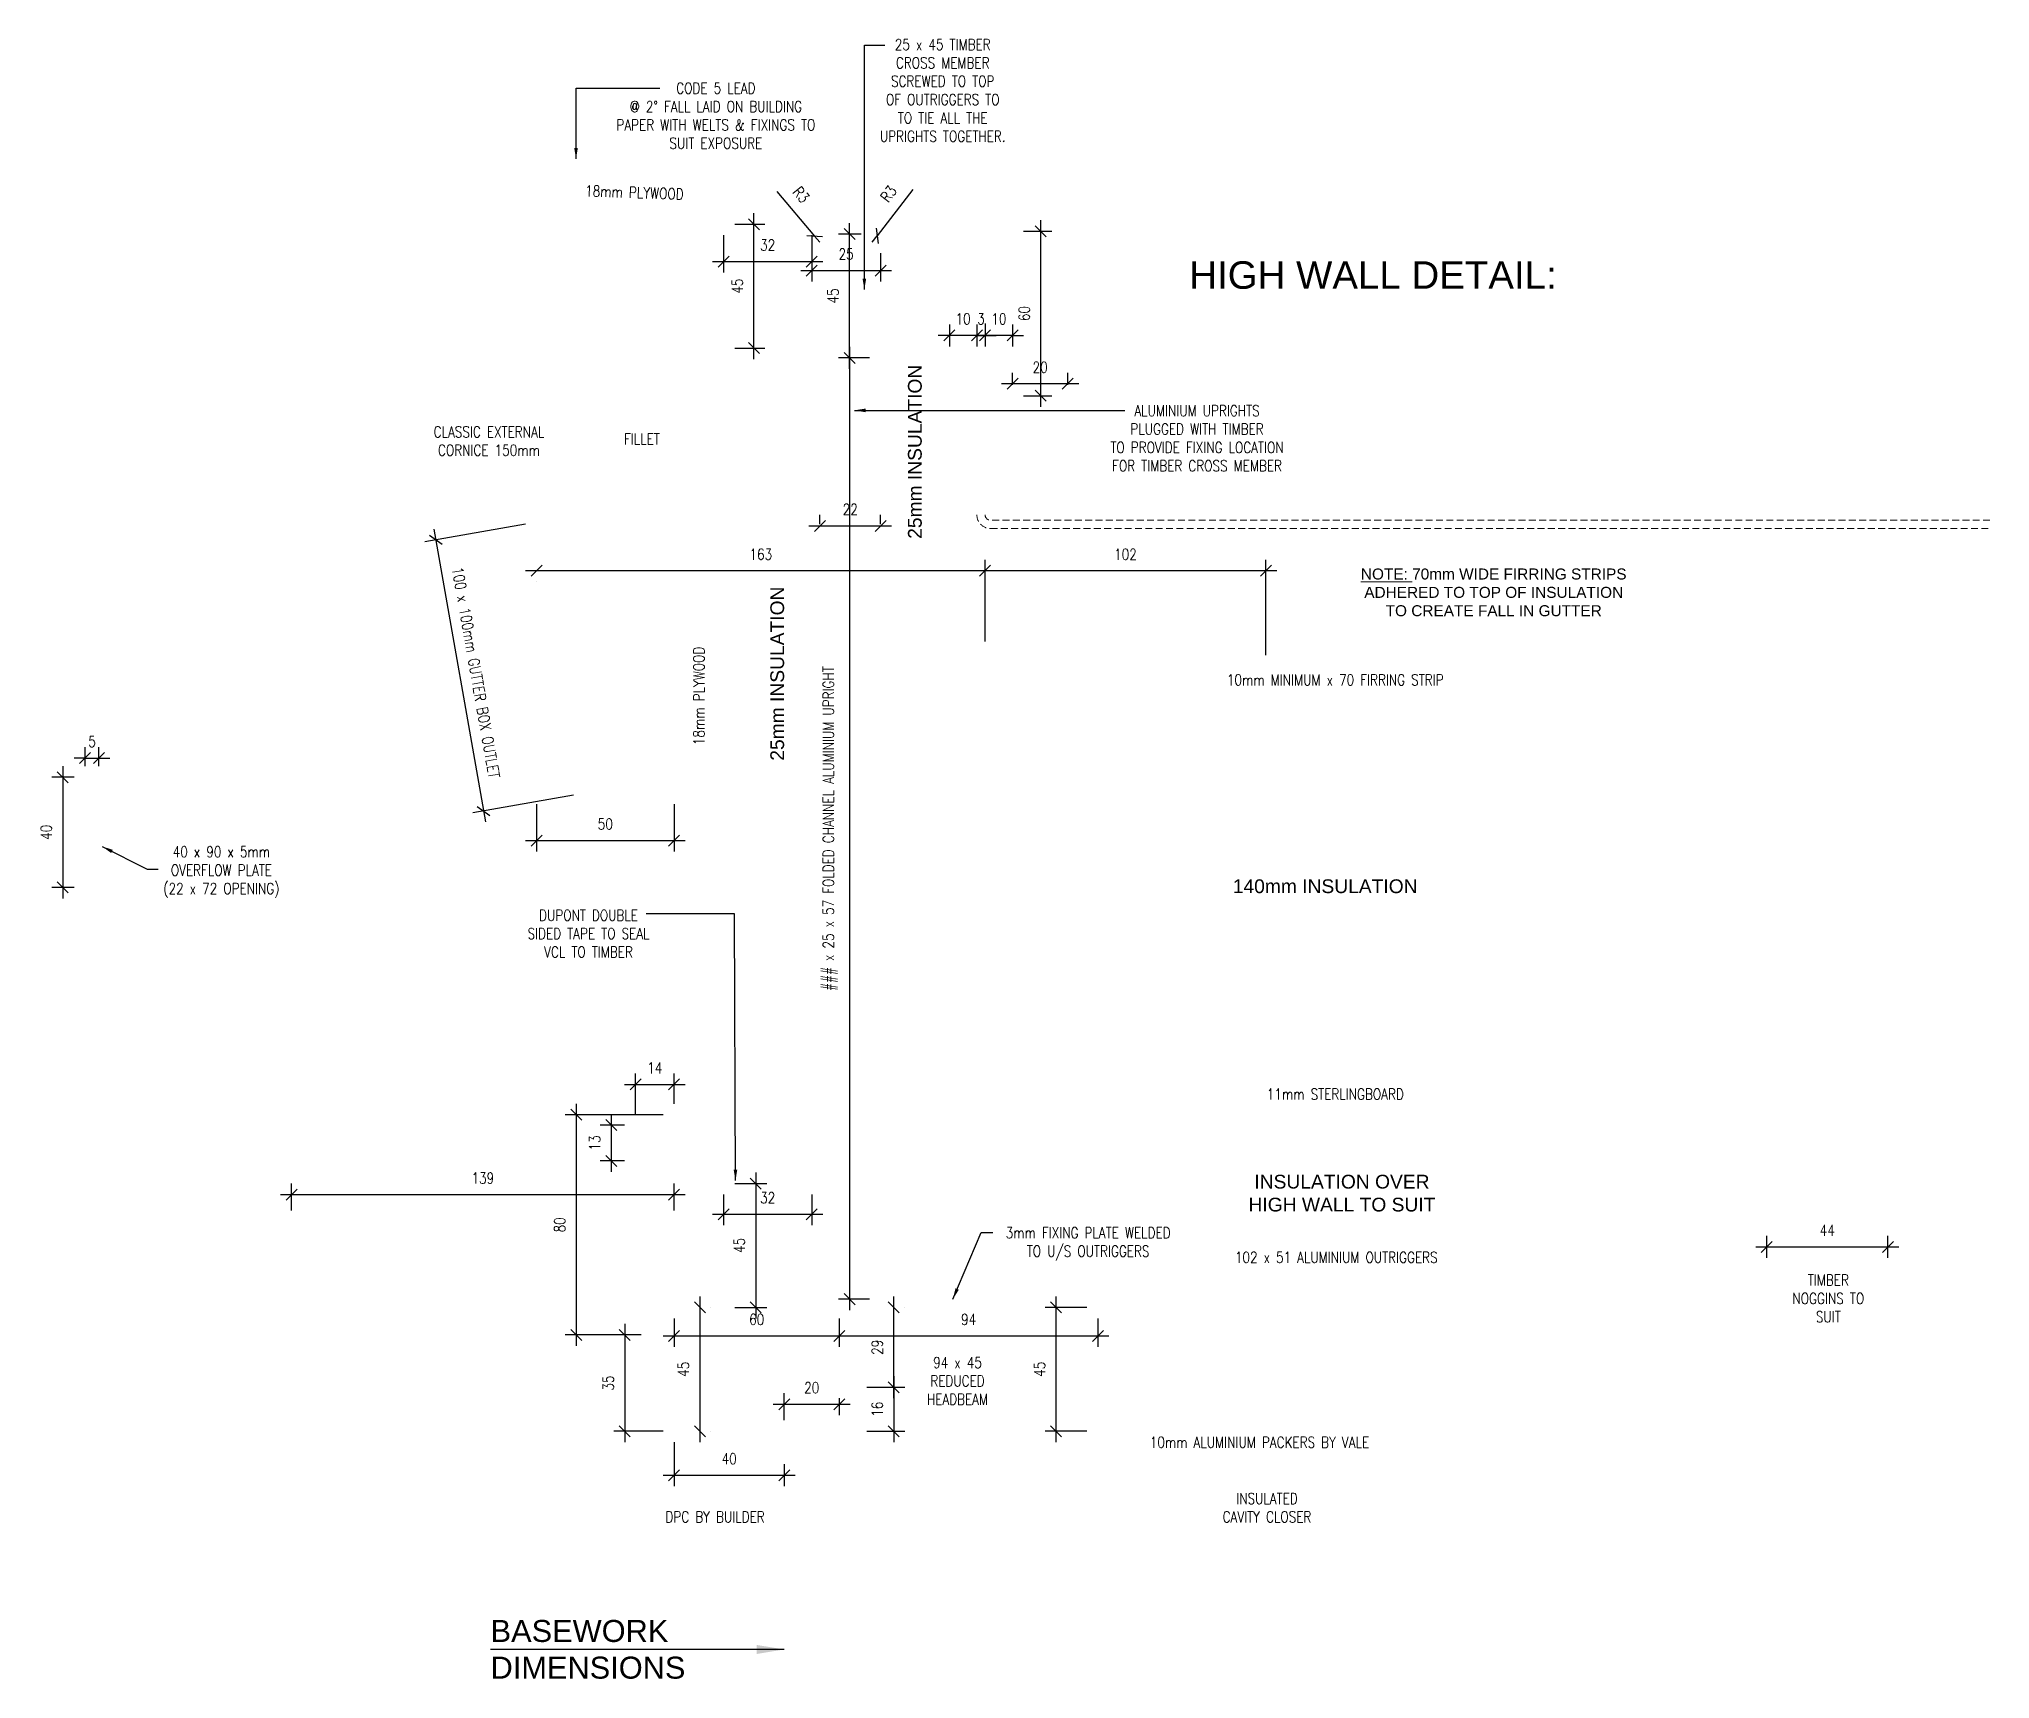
# Model space of a CAD drawing. Header units: millimetres. Extents: x -38686 to 870903, y -23218 to 232707.
# Drawn here: x 727153 to 727862, y 231316 to 231912 of the extents above; entities that cross this region are included whole.
import ezdxf

# ---------------------------------------------------------------- set-up
doc = ezdxf.new("R2010")
doc.units = ezdxf.units.MM
doc.header["$LTSCALE"] = 10
doc.header["$PDMODE"] = 35
doc.header["$PDSIZE"] = 50
doc.linetypes.add('HIDDEN', pattern=[0.375, 0.25, -0.125])
doc.layers.add('44 - Detail Text', color=7, linetype='Continuous')
doc.styles.add('1-2', font='romans.shx', dxfattribs={"width": 0.8, "height": 4})
doc.styles.add('1-20', font='romans.shx', dxfattribs={"width": 0.8, "height": 35})
doc.styles.add('1-5', font='romans.shx', dxfattribs={"width": 0.8, "height": 10})
doc.dimstyles.new('1-2', dxfattribs={"dimtxt": 4, "dimasz": 4, "dimexe": 4, "dimexo": 4, "dimgap": 4, "dimtad": 1, "dimdec": 0, "dimzin": 0, "dimdsep": 46, "dimtxsty": '1-2', "dimblk": 'OBLIQUE', "dimcen": 4, "dimdle": 4, "dimclrd": 251, "dimclre": 251, "dimclrt": 251, "dimadec": 0, "dimazin": 0, "dimtfac": 1, "dimtdec": 0, "dimtix": 1, "dimtmove": 1, "dimatfit": 3, "dimfxl": 1, "dimtolj": 1, "dimtzin": 0, "dimlwd": 25, "dimarcsym": 0})
doc.dimstyles.new('1-5', dxfattribs={"dimtxt": 10, "dimasz": 10, "dimexe": 10, "dimexo": 10, "dimgap": 10, "dimtad": 1, "dimdec": 0, "dimzin": 0, "dimdsep": 46, "dimtxsty": '1-5', "dimblk": 'OBLIQUE', "dimcen": 10, "dimdle": 10, "dimclrd": 251, "dimclre": 251, "dimclrt": 251, "dimadec": 0, "dimazin": 0, "dimtfac": 1, "dimtdec": 0, "dimtix": 1, "dimtmove": 1, "dimatfit": 3, "dimfxl": 1, "dimtolj": 1, "dimtzin": 0, "dimlwd": 25, "dimarcsym": 0})

msp = doc.modelspace()

# ---------------------------------------------------------------- texts
at = {"layer": '44 - Detail Text', "color": 8, "lineweight": 9}
for s, insert, char_height, attachment_point, style in [('25 x 45 TIMBER\\PCROSS MEMBER\\PSCREWED TO TOP\\POF OUTRIGGERS TO\\PTO TIE ALL THE\\PUPRIGHTS TOGETHER.', (727481.035, 231893.604), 4, 5, '1-2'), ('\\A1;{\\fArial|b0|i0|c0|p34;\\W1;HIGH WALL DETAIL:}', (727637.373, 231826.457), 10, 5, '1-20'), ('ALUMINIUM UPRIGHTS\\PPLUGGED WITH TIMBER\\PTO PROVIDE FIXING LOCATION\\PFOR TIMBER CROSS MEMBER', (727573.431, 231767.228), 4, 5, '1-2'), ('CLASSIC EXTERNAL\\PCORNICE 150mm', (727316.162, 231766.199), 4, 5, '1-2'), ('FILLET', (727371.731, 231766.961), 4, 5, '1-2'), ('{\\fArial|b0|i0|c0|p34;\\W1;\\L\\C3;NOTE:\\l 70mm WIDE FIRRING STRIPS\\PADHERED TO TOP OF INSULATION\\PTO CREATE FALL IN GUTTER}', (727681.238, 231711.199), 4, 5, '1-2'), ('10mm MINIMUM x 70 FIRRING STRIP', (727623.664, 231679.417), 4, 5, '1-2'), ('{\\fArial|b0|i0|c0|p34;\\W1;\\C3;140mm INSULATION}', (727619.993, 231604.417), 5, 5, '1-2'), ('DUPONT DOUBLE\\PSIDED TAPE TO SEAL\\PVCL TO TIMBER', (727352.343, 231587.23), 4, 5, '1-2'), ('11mm STERLINGBOARD', (727623.678, 231528.917), 4, 5, '1-2'), ('3mm FIXING PLATE WELDED\\PTO U/S OUTRIGGERS', (727533.864, 231474.527), 4, 5, '1-2'), ('DPC BY BUILDER', (727398.32, 231375.306), 4, 5, '1-2'), ('{\\fArial|b0|i0|c0|p34;\\W1;BASEWORK\\PDIMENSIONS}', (727316.757, 231327.144), 8, 4, '1-5')]:
    msp.add_mtext(s, dxfattribs=dict(at, insert=insert, char_height=char_height, attachment_point=attachment_point, style=style))
at = {"layer": '44 - Detail Text', "color": 8, "lineweight": 9, "attachment_point": 5, "style": '1-2'}
for s, insert, char_height, width in [('CODE 5 LEAD\\P@ 2%%D FALL LAID ON BUILDING PAPER WITH WELTS & FIXINGS TO SUIT EXPOSURE', (727398.609, 231884.41), 4, 83.62148), ('{\\fArial|b0|i0|c0|p34;\\W1;\\C3;INSULATION OVER HIGH WALL TO SUIT}', (727626.094, 231492.909), 5, 72.35478), ('102 x 51 ALUMINIUM OUTRIGGERS', (727624.026, 231469.622), 4, 72.22341), ('TIMBER NOGGINS TO SUIT', (727802.813, 231454.687), 4, 31.74865), ('94 x 45\\PREDUCED HEADBEAM', (727486.41, 231424.71), 4, 24.7374)]:
    msp.add_mtext(s, dxfattribs=dict(at, insert=insert, char_height=char_height, width=width))
at = {"layer": '44 - Detail Text', "color": 8, "lineweight": 9, "char_height": 4, "attachment_point": 5, "style": '1-2', "bg_fill": 3, "box_fill_scale": 1.5, "bg_fill_color": 256, "bg_fill_transparency": 0}
for insert, rotation in [((727369.011, 231856.533), 358), ((727392.436, 231673.601), 90)]:
    msp.add_mtext('18mm PLYWOOD', dxfattribs=dict(at, insert=insert, rotation=rotation))
at = {"layer": '44 - Detail Text', "color": 8, "lineweight": 9, "char_height": 5, "attachment_point": 5, "rotation": 90, "style": '1-2'}
for insert in [(727470.936, 231762.295), (727420.936, 231681.691)]:
    msp.add_mtext('{\\fArial|b0|i0|c0|p34;\\W1;\\C3;25mm INSULATION}', dxfattribs=dict(at, insert=insert))
at = {"layer": '44 - Detail Text', "color": 8, "linetype": 'HIDDEN', "lineweight": 9, "insert": (727193.17, 231609.621), "char_height": 4, "width": 51.564, "attachment_point": 4, "style": '1-2'}
msp.add_mtext('\\pxqc;40 x 90 x 5mm OVERFLOW PLATE \\P(22 x 72 OPENING)', dxfattribs=at)
at = {"layer": '44 - Detail Text', "color": 8, "lineweight": 9, "insert": (727596.114, 231402.417), "char_height": 4, "attachment_point": 5, "style": '1-2', "bg_fill": 3, "box_fill_scale": 1, "bg_fill_color": 256, "bg_fill_transparency": 0}
msp.add_mtext('10mm ALUMINIUM PACKERS BY VALE', dxfattribs=at)
at = {"layer": '44 - Detail Text', "color": 8, "lineweight": 9, "insert": (727598.861, 231378.635), "char_height": 4, "attachment_point": 5, "style": '1-2', "bg_fill": 2}
msp.add_mtext('\\A1;INSULATED\\PCAVITY CLOSER', dxfattribs=at)

# ---------------------------------------------------------------- blocks, each defined once
blk = doc.blocks.new('_Oblique')
at = {"color": 0, "linetype": 'ByBlock', "lineweight": -2}
blk.add_line((-0.5, -0.5), (0.5, 0.5), dxfattribs=at)
blk = doc.blocks.new('*D2035')
at = {"layer": '44 - Detail Text', "color": 251, "lineweight": -2, "transparency": 16777216}
for p, q in [((727329.5, 231736.02), (727292.89, 231729.57)), ((727346.86, 231637.54), (727310.25, 231631.08))]:
    blk.add_line(p, q, dxfattribs=at)
at = {"layer": '44 - Detail Text', "color": 251, "lineweight": 25, "transparency": 16777216}
blk.add_line((727296.13, 231734.2), (727314.89, 231627.84), dxfattribs=at)
at = {"layer": 'Defpoints', "color": 0, "transparency": 16777216}
for p in [(727333.44, 231736.72), (727350.8, 231638.23), (727314.19, 231631.78)]:
    blk.add_point(p, dxfattribs=at)
at = {"layer": '44 - Detail Text', "color": 251, "lineweight": 25, "transparency": 16777216, "xscale": 4, "yscale": 4, "zscale": 4}
for p, rotation in [((727296.83, 231730.26), 100.0000000000063), ((727314.19, 231631.78), 280.0000000000063)]:
    blk.add_blockref('_Oblique', p, dxfattribs=dict(at, rotation=rotation))
at = {"layer": '44 - Detail Text', "color": 251, "lineweight": 9, "transparency": 16777216, "insert": (727311.42, 231682.06), "char_height": 4, "attachment_point": 5, "rotation": 280, "style": '1-2'}
blk.add_mtext('\\A1;100 x 100mm GUTTER BOX OUTLET', dxfattribs=at)
blk = doc.blocks.new('*D2036')
at = {"layer": '44 - Detail Text', "color": 251, "lineweight": -2, "transparency": 16777216}
for p, q in [((727333.44, 231634.22), (727333.44, 231617.06)), ((727383.44, 231634.22), (727383.44, 231617.06))]:
    blk.add_line(p, q, dxfattribs=at)
at = {"layer": '44 - Detail Text', "color": 251, "lineweight": 25, "transparency": 16777216}
blk.add_line((727329.44, 231621.06), (727387.44, 231621.06), dxfattribs=at)
at = {"layer": 'Defpoints', "color": 0, "transparency": 16777216}
for p in [(727333.44, 231638.22), (727383.44, 231638.22), (727383.44, 231621.06)]:
    blk.add_point(p, dxfattribs=at)
at = {"layer": '44 - Detail Text', "color": 251, "lineweight": 25, "transparency": 16777216, "xscale": 4, "yscale": 4, "zscale": 4, "rotation": 180}
blk.add_blockref('_Oblique', (727333.44, 231621.06), dxfattribs=at)
at = {"layer": '44 - Detail Text', "color": 251, "lineweight": 25, "transparency": 16777216, "xscale": 4, "yscale": 4, "zscale": 4}
blk.add_blockref('_Oblique', (727383.44, 231621.06), dxfattribs=at)
at = {"layer": '44 - Detail Text', "color": 251, "lineweight": 9, "transparency": 16777216, "insert": (727358.44, 231627.06), "char_height": 4, "attachment_point": 5, "style": '1-2'}
blk.add_mtext('\\A1;50', dxfattribs=at)
blk = doc.blocks.new('*D2037')
at = {"layer": '44 - Detail Text', "color": 251, "lineweight": -2, "transparency": 16777216}
for p, q in [((727496.44, 231693.42), (727496.44, 231723.05)), ((727598.44, 231688.42), (727598.44, 231723.05))]:
    blk.add_line(p, q, dxfattribs=at)
at = {"layer": '44 - Detail Text', "color": 251, "lineweight": 25, "transparency": 16777216}
blk.add_line((727602.44, 231719.05), (727492.44, 231719.05), dxfattribs=at)
at = {"layer": 'Defpoints', "color": 0, "transparency": 16777216}
for p in [(727496.44, 231719.05), (727496.44, 231689.42), (727598.44, 231684.42)]:
    blk.add_point(p, dxfattribs=at)
at = {"layer": '44 - Detail Text', "color": 251, "lineweight": 25, "transparency": 16777216, "xscale": 4, "yscale": 4, "zscale": 4, "rotation": 180}
blk.add_blockref('_Oblique', (727496.44, 231719.05), dxfattribs=at)
at = {"layer": '44 - Detail Text', "color": 251, "lineweight": 25, "transparency": 16777216, "xscale": 4, "yscale": 4, "zscale": 4}
blk.add_blockref('_Oblique', (727598.44, 231719.05), dxfattribs=at)
at = {"layer": '44 - Detail Text', "color": 251, "lineweight": 9, "transparency": 16777216, "insert": (727547.44, 231725.05), "char_height": 4, "attachment_point": 5, "style": '1-2'}
blk.add_mtext('\\A1;102', dxfattribs=at)
blk = doc.blocks.new('*D2038')
at = {"layer": '44 - Detail Text', "color": 251, "lineweight": -2, "transparency": 16777216}
for p, q in [((727496.44, 231693.42), (727496.44, 231723.05)), ((727333.44, 231715.05), (727333.44, 231715.05))]:
    blk.add_line(p, q, dxfattribs=at)
at = {"layer": '44 - Detail Text', "color": 251, "lineweight": 25, "transparency": 16777216}
blk.add_line((727500.44, 231719.05), (727329.44, 231719.05), dxfattribs=at)
at = {"layer": 'Defpoints', "color": 0, "transparency": 16777216}
for p in [(727333.44, 231719.05), (727333.44, 231719.05), (727496.44, 231689.42)]:
    blk.add_point(p, dxfattribs=at)
at = {"layer": '44 - Detail Text', "color": 251, "lineweight": 25, "transparency": 16777216, "xscale": 4, "yscale": 4, "zscale": 4, "rotation": 180}
blk.add_blockref('_Oblique', (727333.44, 231719.05), dxfattribs=at)
at = {"layer": '44 - Detail Text', "color": 251, "lineweight": 25, "transparency": 16777216, "xscale": 4, "yscale": 4, "zscale": 4}
blk.add_blockref('_Oblique', (727496.44, 231719.05), dxfattribs=at)
at = {"layer": '44 - Detail Text', "color": 251, "lineweight": 9, "transparency": 16777216, "insert": (727414.94, 231725.05), "char_height": 4, "attachment_point": 5, "style": '1-2'}
blk.add_mtext('\\A1;163', dxfattribs=at)
blk = doc.blocks.new('*D2010')
at = {"layer": '44 - Detail Text', "color": 251, "lineweight": -2, "transparency": 16777216}
for p, q in [((727169.44, 231648.04), (727169.44, 231655.03)), ((727174.44, 231648.04), (727174.44, 231655.03))]:
    blk.add_line(p, q, dxfattribs=at)
at = {"layer": '44 - Detail Text', "color": 251, "lineweight": 25, "transparency": 16777216}
for p, q in [((727169.44, 231651.03), (727165.44, 231651.03)), ((727169.44, 231651.03), (727174.44, 231651.03)), ((727174.44, 231651.03), (727178.44, 231651.03))]:
    blk.add_line(p, q, dxfattribs=at)
at = {"layer": 'Defpoints', "color": 0, "transparency": 16777216}
for p in [(727174.44, 231651.03), (727169.44, 231644.04), (727174.44, 231644.04)]:
    blk.add_point(p, dxfattribs=at)
at = {"layer": '44 - Detail Text', "color": 251, "lineweight": 25, "transparency": 16777216, "xscale": 4, "yscale": 4, "zscale": 4}
blk.add_blockref('_Oblique', (727169.44, 231651.03), dxfattribs=at)
at = {"layer": '44 - Detail Text', "color": 251, "lineweight": 25, "transparency": 16777216, "xscale": 4, "yscale": 4, "zscale": 4, "rotation": 180}
blk.add_blockref('_Oblique', (727174.44, 231651.03), dxfattribs=at)
at = {"layer": '44 - Detail Text', "color": 251, "lineweight": 9, "transparency": 16777216, "insert": (727171.94, 231657.03), "char_height": 4, "attachment_point": 5, "style": '1-2'}
blk.add_mtext('\\A1;5', dxfattribs=at)
blk = doc.blocks.new('*D2011')
at = {"layer": '44 - Detail Text', "color": 251, "lineweight": 25, "transparency": 16777216}
blk.add_line((727161.3, 231648.04), (727161.3, 231600.04), dxfattribs=at)
at = {"layer": '44 - Detail Text', "color": 251, "lineweight": -2, "transparency": 16777216}
for p, q in [((727165.44, 231644.04), (727157.3, 231644.04)), ((727165.44, 231604.04), (727157.3, 231604.04))]:
    blk.add_line(p, q, dxfattribs=at)
at = {"layer": 'Defpoints', "color": 0, "transparency": 16777216}
for p in [(727169.44, 231644.04), (727161.3, 231604.04), (727169.44, 231604.04)]:
    blk.add_point(p, dxfattribs=at)
at = {"layer": '44 - Detail Text', "color": 251, "lineweight": 25, "transparency": 16777216, "xscale": 4, "yscale": 4, "zscale": 4}
for p, rotation in [((727161.3, 231644.04), 90), ((727161.3, 231604.04), 270)]:
    blk.add_blockref('_Oblique', p, dxfattribs=dict(at, rotation=rotation))
at = {"layer": '44 - Detail Text', "color": 251, "lineweight": 9, "transparency": 16777216, "insert": (727155.3, 231624.04), "char_height": 4, "attachment_point": 5, "rotation": 90, "style": '1-2'}
blk.add_mtext('\\A1;40', dxfattribs=at)
blk = doc.blocks.new('*D1863')
at = {"layer": '44 - Detail Text', "color": 251, "lineweight": -2, "transparency": 16777216}
for p, q in [((727244.44, 231486.58), (727244.44, 231496.41)), ((727383.44, 231486.58), (727383.44, 231496.41))]:
    blk.add_line(p, q, dxfattribs=at)
at = {"layer": '44 - Detail Text', "color": 251, "lineweight": 25, "transparency": 16777216}
blk.add_line((727240.44, 231492.41), (727387.44, 231492.41), dxfattribs=at)
at = {"layer": 'Defpoints', "color": 0, "transparency": 16777216}
for p in [(727383.44, 231492.41), (727244.44, 231482.58), (727383.44, 231482.58)]:
    blk.add_point(p, dxfattribs=at)
at = {"layer": '44 - Detail Text', "color": 251, "lineweight": 25, "transparency": 16777216, "xscale": 4, "yscale": 4, "zscale": 4, "rotation": 180}
blk.add_blockref('_Oblique', (727244.44, 231492.41), dxfattribs=at)
at = {"layer": '44 - Detail Text', "color": 251, "lineweight": 25, "transparency": 16777216, "xscale": 4, "yscale": 4, "zscale": 4}
blk.add_blockref('_Oblique', (727383.44, 231492.41), dxfattribs=at)
at = {"layer": '44 - Detail Text', "color": 251, "lineweight": 9, "transparency": 16777216, "insert": (727313.94, 231498.41), "char_height": 4, "attachment_point": 5, "style": '1-2'}
blk.add_mtext('\\A1;139', dxfattribs=at)
blk = doc.blocks.new('*D2064')
at = {"layer": '44 - Detail Text', "color": 251, "lineweight": -2, "transparency": 16777216}
for p, q in [((727454.44, 231796.42), (727443.21, 231796.42)), ((727454.44, 231454.42), (727443.21, 231454.42))]:
    blk.add_line(p, q, dxfattribs=at)
at = {"layer": '44 - Detail Text', "color": 251, "lineweight": 25, "transparency": 16777216}
blk.add_line((727447.21, 231800.42), (727447.21, 231450.42), dxfattribs=at)
at = {"layer": 'Defpoints', "color": 0, "transparency": 16777216}
for p in [(727458.44, 231796.42), (727447.21, 231454.42), (727458.44, 231454.42)]:
    blk.add_point(p, dxfattribs=at)
at = {"layer": '44 - Detail Text', "color": 251, "lineweight": 25, "transparency": 16777216, "xscale": 4, "yscale": 4, "zscale": 4}
for p, rotation in [((727447.21, 231796.42), 90), ((727447.21, 231454.42), 270)]:
    blk.add_blockref('_Oblique', p, dxfattribs=dict(at, rotation=rotation))
at = {"layer": '44 - Detail Text', "color": 251, "lineweight": 9, "transparency": 16777216, "insert": (727440.16, 231625.42), "char_height": 4, "attachment_point": 5, "rotation": 90, "style": '1-2'}
blk.add_mtext('\\A1;### x 25 x 57 FOLDED CHANNEL ALUMINIUM UPRIGHT', dxfattribs=at)
blk = doc.blocks.new('*D1884')
at = {"layer": '44 - Detail Text', "color": 251, "lineweight": 25, "transparency": 16777216}
blk.add_line((727463.22, 231426.42), (727463.22, 231402.42), dxfattribs=at)
at = {"layer": '44 - Detail Text', "color": 251, "lineweight": -2, "transparency": 16777216}
for p, q in [((727453.44, 231422.42), (727467.22, 231422.42)), ((727453.44, 231406.42), (727467.22, 231406.42))]:
    blk.add_line(p, q, dxfattribs=at)
at = {"layer": 'Defpoints', "color": 0, "transparency": 16777216}
for p in [(727449.44, 231422.42), (727449.44, 231406.42), (727463.22, 231406.42)]:
    blk.add_point(p, dxfattribs=at)
at = {"layer": '44 - Detail Text', "color": 251, "lineweight": 25, "transparency": 16777216, "xscale": 4, "yscale": 4, "zscale": 4}
for p, rotation in [((727463.22, 231422.42), 90), ((727463.22, 231406.42), 270)]:
    blk.add_blockref('_Oblique', p, dxfattribs=dict(at, rotation=rotation))
at = {"layer": '44 - Detail Text', "color": 251, "lineweight": 9, "transparency": 16777216, "insert": (727457.22, 231414.42), "char_height": 4, "attachment_point": 5, "rotation": 90, "style": '1-2'}
blk.add_mtext('\\A1;16', dxfattribs=at)
blk = doc.blocks.new('*D1885')
at = {"layer": '44 - Detail Text', "color": 251, "lineweight": 25, "transparency": 16777216}
blk.add_line((727463.22, 231418.42), (727463.22, 231455.42), dxfattribs=at)
at = {"layer": '44 - Detail Text', "color": 251, "lineweight": -2, "transparency": 16777216}
for p, q in [((727467.22, 231451.42), (727467.22, 231451.42)), ((727455.44, 231422.42), (727467.22, 231422.42))]:
    blk.add_line(p, q, dxfattribs=at)
at = {"layer": 'Defpoints', "color": 0, "transparency": 16777216}
for p in [(727463.22, 231451.42), (727463.22, 231451.42), (727451.44, 231422.42)]:
    blk.add_point(p, dxfattribs=at)
at = {"layer": '44 - Detail Text', "color": 251, "lineweight": 25, "transparency": 16777216, "xscale": 4, "yscale": 4, "zscale": 4}
for p, rotation in [((727463.22, 231451.42), 90), ((727463.22, 231422.42), 270)]:
    blk.add_blockref('_Oblique', p, dxfattribs=dict(at, rotation=rotation))
at = {"layer": '44 - Detail Text', "color": 251, "lineweight": 9, "transparency": 16777216, "insert": (727457.22, 231436.92), "char_height": 4, "attachment_point": 5, "rotation": 90, "style": '1-2'}
blk.add_mtext('\\A1;29', dxfattribs=at)
blk = doc.blocks.new('*D2065')
at = {"layer": '44 - Detail Text', "color": 251, "lineweight": -2, "transparency": 16777216}
for p, q in [((727443.44, 231447.42), (727443.44, 231437.08)), ((727537.44, 231447.42), (727537.44, 231437.08))]:
    blk.add_line(p, q, dxfattribs=at)
at = {"layer": '44 - Detail Text', "color": 251, "lineweight": 25, "transparency": 16777216}
blk.add_line((727439.44, 231441.08), (727541.44, 231441.08), dxfattribs=at)
at = {"layer": 'Defpoints', "color": 0, "transparency": 16777216}
for p in [(727443.44, 231451.42), (727537.44, 231451.42), (727537.44, 231441.08)]:
    blk.add_point(p, dxfattribs=at)
at = {"layer": '44 - Detail Text', "color": 251, "lineweight": 25, "transparency": 16777216, "xscale": 4, "yscale": 4, "zscale": 4, "rotation": 180}
blk.add_blockref('_Oblique', (727443.44, 231441.08), dxfattribs=at)
at = {"layer": '44 - Detail Text', "color": 251, "lineweight": 25, "transparency": 16777216, "xscale": 4, "yscale": 4, "zscale": 4}
blk.add_blockref('_Oblique', (727537.44, 231441.08), dxfattribs=at)
at = {"layer": '44 - Detail Text', "color": 251, "lineweight": 9, "transparency": 16777216, "insert": (727490.44, 231447.08), "char_height": 4, "attachment_point": 5, "style": '1-2'}
blk.add_mtext('\\A1;94', dxfattribs=at)
blk = doc.blocks.new('*D2066')
at = {"layer": '44 - Detail Text', "color": 251, "lineweight": 25, "transparency": 16777216}
blk.add_line((727516.65, 231778.67), (727516.65, 231846.42), dxfattribs=at)
at = {"layer": '44 - Detail Text', "color": 251, "lineweight": -2, "transparency": 16777216}
for p, q in [((727510.44, 231842.42), (727520.65, 231842.42)), ((727510.44, 231782.67), (727520.65, 231782.67))]:
    blk.add_line(p, q, dxfattribs=at)
at = {"layer": 'Defpoints', "color": 0, "transparency": 16777216}
for p in [(727506.44, 231842.42), (727516.65, 231842.42), (727506.44, 231782.67)]:
    blk.add_point(p, dxfattribs=at)
at = {"layer": '44 - Detail Text', "color": 251, "lineweight": 25, "transparency": 16777216, "xscale": 4, "yscale": 4, "zscale": 4}
for p, rotation in [((727516.65, 231842.42), 90), ((727516.65, 231782.67), 270)]:
    blk.add_blockref('_Oblique', p, dxfattribs=dict(at, rotation=rotation))
at = {"layer": '44 - Detail Text', "color": 251, "lineweight": 9, "transparency": 16777216, "insert": (727510.65, 231812.54), "char_height": 4, "attachment_point": 5, "rotation": 90, "style": '1-2'}
blk.add_mtext('\\A1;60', dxfattribs=at)
blk = doc.blocks.new('*D2067')
at = {"layer": '44 - Detail Text', "color": 251, "lineweight": 25, "transparency": 16777216}
blk.add_line((727530.44, 231787), (727502.44, 231787), dxfattribs=at)
at = {"layer": '44 - Detail Text', "color": 251, "lineweight": -2, "transparency": 16777216}
for p, q in [((727506.44, 231786.67), (727506.44, 231791)), ((727526.44, 231786.67), (727526.44, 231791))]:
    blk.add_line(p, q, dxfattribs=at)
at = {"layer": 'Defpoints', "color": 0, "transparency": 16777216}
for p in [(727506.44, 231787), (727506.44, 231782.67), (727526.44, 231782.67)]:
    blk.add_point(p, dxfattribs=at)
at = {"layer": '44 - Detail Text', "color": 251, "lineweight": 25, "transparency": 16777216, "xscale": 4, "yscale": 4, "zscale": 4, "rotation": 180}
blk.add_blockref('_Oblique', (727506.44, 231787), dxfattribs=at)
at = {"layer": '44 - Detail Text', "color": 251, "lineweight": 25, "transparency": 16777216, "xscale": 4, "yscale": 4, "zscale": 4}
blk.add_blockref('_Oblique', (727526.44, 231787), dxfattribs=at)
at = {"layer": '44 - Detail Text', "color": 251, "lineweight": 9, "transparency": 16777216, "insert": (727516.44, 231793), "char_height": 4, "attachment_point": 5, "style": '1-2'}
blk.add_mtext('\\A1;20', dxfattribs=at)
blk = doc.blocks.new('*D2068')
at = {"layer": '44 - Detail Text', "color": 251, "lineweight": -2, "transparency": 16777216}
for p, q in [((727496.44, 231808.92), (727496.44, 231800.6)), ((727506.44, 231808.54), (727506.44, 231800.6))]:
    blk.add_line(p, q, dxfattribs=at)
at = {"layer": '44 - Detail Text', "color": 251, "lineweight": 25, "transparency": 16777216}
for p, q in [((727496.44, 231804.6), (727492.44, 231804.6)), ((727506.44, 231804.6), (727496.44, 231804.6)), ((727506.44, 231804.6), (727510.44, 231804.6))]:
    blk.add_line(p, q, dxfattribs=at)
at = {"layer": 'Defpoints', "color": 0, "transparency": 16777216}
for p in [(727496.44, 231812.92), (727506.44, 231812.54), (727496.44, 231804.6)]:
    blk.add_point(p, dxfattribs=at)
at = {"layer": '44 - Detail Text', "color": 251, "lineweight": 25, "transparency": 16777216, "xscale": 4, "yscale": 4, "zscale": 4}
blk.add_blockref('_Oblique', (727496.44, 231804.6), dxfattribs=at)
at = {"layer": '44 - Detail Text', "color": 251, "lineweight": 25, "transparency": 16777216, "xscale": 4, "yscale": 4, "zscale": 4, "rotation": 180}
blk.add_blockref('_Oblique', (727506.44, 231804.6), dxfattribs=at)
at = {"layer": '44 - Detail Text', "color": 251, "lineweight": 9, "transparency": 16777216, "insert": (727501.44, 231810.6), "char_height": 4, "attachment_point": 5, "style": '1-2'}
blk.add_mtext('\\A1;10', dxfattribs=at)
blk = doc.blocks.new('*D2069')
at = {"layer": '44 - Detail Text', "color": 251, "lineweight": -2, "transparency": 16777216}
for p, q in [((727401.44, 231840.97), (727401.44, 231827.41)), ((727433.44, 231840.97), (727433.44, 231827.41))]:
    blk.add_line(p, q, dxfattribs=at)
at = {"layer": '44 - Detail Text', "color": 251, "lineweight": 25, "transparency": 16777216}
blk.add_line((727397.44, 231831.41), (727437.44, 231831.41), dxfattribs=at)
at = {"layer": 'Defpoints', "color": 0, "transparency": 16777216}
for p in [(727401.44, 231844.97), (727433.44, 231844.97), (727433.44, 231831.41)]:
    blk.add_point(p, dxfattribs=at)
at = {"layer": '44 - Detail Text', "color": 251, "lineweight": 25, "transparency": 16777216, "xscale": 4, "yscale": 4, "zscale": 4, "rotation": 180}
blk.add_blockref('_Oblique', (727401.44, 231831.41), dxfattribs=at)
at = {"layer": '44 - Detail Text', "color": 251, "lineweight": 25, "transparency": 16777216, "xscale": 4, "yscale": 4, "zscale": 4}
blk.add_blockref('_Oblique', (727433.44, 231831.41), dxfattribs=at)
at = {"layer": '44 - Detail Text', "color": 251, "lineweight": 9, "transparency": 16777216, "insert": (727417.44, 231837.41), "char_height": 4, "attachment_point": 5, "style": '1-2'}
blk.add_mtext('\\A1;32', dxfattribs=at)
blk = doc.blocks.new('*D2070')
at = {"layer": '44 - Detail Text', "color": 251, "lineweight": -2, "transparency": 16777216}
for p, q in [((727405.44, 231844.97), (727416.41, 231844.97)), ((727405.44, 231799.97), (727416.41, 231799.97))]:
    blk.add_line(p, q, dxfattribs=at)
at = {"layer": '44 - Detail Text', "color": 251, "lineweight": 25, "transparency": 16777216}
blk.add_line((727412.41, 231795.97), (727412.41, 231848.97), dxfattribs=at)
at = {"layer": 'Defpoints', "color": 0, "transparency": 16777216}
for p in [(727401.44, 231844.97), (727412.41, 231844.97), (727401.44, 231799.97)]:
    blk.add_point(p, dxfattribs=at)
at = {"layer": '44 - Detail Text', "color": 251, "lineweight": 25, "transparency": 16777216, "xscale": 4, "yscale": 4, "zscale": 4}
for p, rotation in [((727412.41, 231844.97), 90), ((727412.41, 231799.97), 270)]:
    blk.add_blockref('_Oblique', p, dxfattribs=dict(at, rotation=rotation))
at = {"layer": '44 - Detail Text', "color": 251, "lineweight": 9, "transparency": 16777216, "insert": (727406.41, 231822.47), "char_height": 4, "attachment_point": 5, "rotation": 90, "style": '1-2'}
blk.add_mtext('\\A1;45', dxfattribs=at)
blk = doc.blocks.new('*D2071')
at = {"layer": '44 - Detail Text', "color": 251, "lineweight": -2, "transparency": 16777216}
for p, q in [((727433.44, 231834.42), (727433.44, 231824.16)), ((727458.44, 231834.42), (727458.44, 231824.16))]:
    blk.add_line(p, q, dxfattribs=at)
at = {"layer": '44 - Detail Text', "color": 251, "lineweight": 25, "transparency": 16777216}
blk.add_line((727429.44, 231828.16), (727462.44, 231828.16), dxfattribs=at)
at = {"layer": 'Defpoints', "color": 0, "transparency": 16777216}
for p in [(727433.44, 231838.42), (727458.44, 231838.42), (727458.44, 231828.16)]:
    blk.add_point(p, dxfattribs=at)
at = {"layer": '44 - Detail Text', "color": 251, "lineweight": 25, "transparency": 16777216, "xscale": 4, "yscale": 4, "zscale": 4, "rotation": 180}
blk.add_blockref('_Oblique', (727433.44, 231828.16), dxfattribs=at)
at = {"layer": '44 - Detail Text', "color": 251, "lineweight": 25, "transparency": 16777216, "xscale": 4, "yscale": 4, "zscale": 4}
blk.add_blockref('_Oblique', (727458.44, 231828.16), dxfattribs=at)
at = {"layer": '44 - Detail Text', "color": 251, "lineweight": 9, "transparency": 16777216, "insert": (727445.94, 231834.16), "char_height": 4, "attachment_point": 5, "style": '1-2'}
blk.add_mtext('\\A1;25', dxfattribs=at)
blk = doc.blocks.new('*D2072')
at = {"layer": '44 - Detail Text', "color": 251, "lineweight": 25, "transparency": 16777216}
blk.add_line((727447.21, 231792.42), (727447.21, 231845.42), dxfattribs=at)
at = {"layer": '44 - Detail Text', "color": 251, "lineweight": -2, "transparency": 16777216}
for p, q in [((727451.44, 231841.42), (727443.21, 231841.42)), ((727454.44, 231796.42), (727443.21, 231796.42))]:
    blk.add_line(p, q, dxfattribs=at)
at = {"layer": 'Defpoints', "color": 0, "transparency": 16777216}
for p in [(727447.21, 231841.42), (727455.44, 231841.42), (727458.44, 231796.42)]:
    blk.add_point(p, dxfattribs=at)
at = {"layer": '44 - Detail Text', "color": 251, "lineweight": 25, "transparency": 16777216, "xscale": 4, "yscale": 4, "zscale": 4}
for p, rotation in [((727447.21, 231841.42), 90), ((727447.21, 231796.42), 270)]:
    blk.add_blockref('_Oblique', p, dxfattribs=dict(at, rotation=rotation))
at = {"layer": '44 - Detail Text', "color": 251, "lineweight": 9, "transparency": 16777216, "insert": (727441.21, 231818.92), "char_height": 4, "attachment_point": 5, "rotation": 90, "style": '1-2'}
blk.add_mtext('\\A1;45', dxfattribs=at)
blk = doc.blocks.new('*D2073')
at = {"layer": '44 - Detail Text', "color": 251, "lineweight": -2, "transparency": 16777216}
for p, q in [((727436.44, 231735.98), (727436.44, 231739.36)), ((727458.44, 231735.98), (727458.44, 231739.36))]:
    blk.add_line(p, q, dxfattribs=at)
at = {"layer": '44 - Detail Text', "color": 251, "lineweight": 25, "transparency": 16777216}
blk.add_line((727432.44, 231735.36), (727462.44, 231735.36), dxfattribs=at)
at = {"layer": 'Defpoints', "color": 0, "transparency": 16777216}
for p in [(727436.44, 231731.98), (727458.44, 231735.36), (727458.44, 231731.98)]:
    blk.add_point(p, dxfattribs=at)
at = {"layer": '44 - Detail Text', "color": 251, "lineweight": 25, "transparency": 16777216, "xscale": 4, "yscale": 4, "zscale": 4, "rotation": 180}
blk.add_blockref('_Oblique', (727436.44, 231735.36), dxfattribs=at)
at = {"layer": '44 - Detail Text', "color": 251, "lineweight": 25, "transparency": 16777216, "xscale": 4, "yscale": 4, "zscale": 4}
blk.add_blockref('_Oblique', (727458.44, 231735.36), dxfattribs=at)
at = {"layer": '44 - Detail Text', "color": 251, "lineweight": 9, "transparency": 16777216, "insert": (727447.44, 231741.36), "char_height": 4, "attachment_point": 5, "style": '1-2'}
blk.add_mtext('\\A1;22', dxfattribs=at)
blk = doc.blocks.new('*D2074')
at = {"layer": '44 - Detail Text', "color": 251, "lineweight": 25, "ltscale": 2, "transparency": 16777216}
blk.add_line((727365.44, 231532.45), (727387.44, 231532.45), dxfattribs=at)
at = {"layer": '44 - Detail Text', "color": 251, "lineweight": -2, "ltscale": 2, "transparency": 16777216}
for p, q in [((727369.44, 231521.67), (727369.44, 231536.45)), ((727383.44, 231525.42), (727383.44, 231536.45))]:
    blk.add_line(p, q, dxfattribs=at)
at = {"layer": 'Defpoints', "color": 0, "ltscale": 2, "transparency": 16777216}
for p in [(727383.44, 231532.45), (727369.44, 231517.67), (727383.44, 231521.42)]:
    blk.add_point(p, dxfattribs=at)
at = {"layer": '44 - Detail Text', "color": 251, "lineweight": 25, "ltscale": 2, "transparency": 16777216, "xscale": 4, "yscale": 4, "zscale": 4, "rotation": 180}
blk.add_blockref('_Oblique', (727369.44, 231532.45), dxfattribs=at)
at = {"layer": '44 - Detail Text', "color": 251, "lineweight": 25, "ltscale": 2, "transparency": 16777216, "xscale": 4, "yscale": 4, "zscale": 4}
blk.add_blockref('_Oblique', (727383.44, 231532.45), dxfattribs=at)
at = {"layer": '44 - Detail Text', "color": 251, "lineweight": 9, "ltscale": 2, "transparency": 16777216, "insert": (727376.44, 231538.45), "char_height": 4, "attachment_point": 5, "style": '1-2'}
blk.add_mtext('\\A1;14', dxfattribs=at)
blk = doc.blocks.new('*D2075')
at = {"layer": '44 - Detail Text', "color": 251, "lineweight": 25, "ltscale": 2, "transparency": 16777216}
blk.add_line((727347.88, 231525.42), (727347.88, 231437.42), dxfattribs=at)
at = {"layer": '44 - Detail Text', "color": 251, "lineweight": -2, "ltscale": 2, "transparency": 16777216}
for p, q in [((727379.44, 231521.42), (727343.88, 231521.42)), ((727371.44, 231441.42), (727343.88, 231441.42))]:
    blk.add_line(p, q, dxfattribs=at)
at = {"layer": 'Defpoints', "color": 0, "ltscale": 2, "transparency": 16777216}
for p in [(727383.44, 231521.42), (727347.88, 231441.42), (727375.44, 231441.42)]:
    blk.add_point(p, dxfattribs=at)
at = {"layer": '44 - Detail Text', "color": 251, "lineweight": 25, "ltscale": 2, "transparency": 16777216, "xscale": 4, "yscale": 4, "zscale": 4}
for p, rotation in [((727347.88, 231521.42), 90), ((727347.88, 231441.42), 270)]:
    blk.add_blockref('_Oblique', p, dxfattribs=dict(at, rotation=rotation))
at = {"layer": '44 - Detail Text', "color": 251, "lineweight": 9, "ltscale": 2, "transparency": 16777216, "insert": (727341.88, 231481.42), "char_height": 4, "attachment_point": 5, "rotation": 90, "style": '1-2'}
blk.add_mtext('\\A1;80', dxfattribs=at)
blk = doc.blocks.new('*D2076')
at = {"layer": '44 - Detail Text', "color": 251, "lineweight": -2, "ltscale": 2, "transparency": 16777216}
for p, q in [((727365.44, 231517.67), (727356.6, 231517.67)), ((727365.44, 231504.67), (727356.6, 231504.67))]:
    blk.add_line(p, q, dxfattribs=at)
at = {"layer": '44 - Detail Text', "color": 251, "lineweight": 25, "ltscale": 2, "transparency": 16777216}
blk.add_line((727360.6, 231521.67), (727360.6, 231500.67), dxfattribs=at)
at = {"layer": 'Defpoints', "color": 0, "ltscale": 2, "transparency": 16777216}
for p in [(727369.44, 231517.67), (727360.6, 231504.67), (727369.44, 231504.67)]:
    blk.add_point(p, dxfattribs=at)
at = {"layer": '44 - Detail Text', "color": 251, "lineweight": 25, "ltscale": 2, "transparency": 16777216, "xscale": 4, "yscale": 4, "zscale": 4}
for p, rotation in [((727360.6, 231517.67), 90), ((727360.6, 231504.67), 270)]:
    blk.add_blockref('_Oblique', p, dxfattribs=dict(at, rotation=rotation))
at = {"layer": '44 - Detail Text', "color": 251, "lineweight": 9, "ltscale": 2, "transparency": 16777216, "insert": (727354.6, 231511.17), "char_height": 4, "attachment_point": 5, "rotation": 90, "style": '1-2'}
blk.add_mtext('\\A1;13', dxfattribs=at)
blk = doc.blocks.new('*D1886')
at = {"layer": '44 - Detail Text', "color": 251, "lineweight": -2, "transparency": 16777216}
for p, q in [((727371.44, 231441.42), (727361.53, 231441.42)), ((727379.44, 231406.42), (727361.53, 231406.42))]:
    blk.add_line(p, q, dxfattribs=at)
at = {"layer": '44 - Detail Text', "color": 251, "lineweight": 25, "transparency": 16777216}
blk.add_line((727365.53, 231445.42), (727365.53, 231402.42), dxfattribs=at)
at = {"layer": 'Defpoints', "color": 0, "transparency": 16777216}
for p in [(727375.44, 231441.42), (727365.53, 231406.42), (727383.44, 231406.42)]:
    blk.add_point(p, dxfattribs=at)
at = {"layer": '44 - Detail Text', "color": 251, "lineweight": 25, "transparency": 16777216, "xscale": 4, "yscale": 4, "zscale": 4}
for p, rotation in [((727365.53, 231441.42), 90), ((727365.53, 231406.42), 270)]:
    blk.add_blockref('_Oblique', p, dxfattribs=dict(at, rotation=rotation))
at = {"layer": '44 - Detail Text', "color": 251, "lineweight": 9, "transparency": 16777216, "insert": (727359.53, 231423.92), "char_height": 4, "attachment_point": 5, "rotation": 90, "style": '1-2'}
blk.add_mtext('\\A1;35', dxfattribs=at)
blk = doc.blocks.new('*D1887')
at = {"layer": '44 - Detail Text', "color": 251, "lineweight": 25, "transparency": 16777216}
for p, q in [((727493.44, 231804.6), (727489.44, 231804.6)), ((727496.44, 231804.6), (727493.44, 231804.6)), ((727496.44, 231804.6), (727500.44, 231804.6))]:
    blk.add_line(p, q, dxfattribs=at)
at = {"layer": 'Defpoints', "color": 0, "transparency": 16777216}
for p in [(727493.44, 231804.6), (727493.44, 231804.6), (727496.44, 231804.6)]:
    blk.add_point(p, dxfattribs=at)
at = {"layer": '44 - Detail Text', "color": 251, "lineweight": 25, "transparency": 16777216, "xscale": 4, "yscale": 4, "zscale": 4}
blk.add_blockref('_Oblique', (727493.44, 231804.6), dxfattribs=at)
at = {"layer": '44 - Detail Text', "color": 251, "lineweight": 25, "transparency": 16777216, "xscale": 4, "yscale": 4, "zscale": 4, "rotation": 180}
blk.add_blockref('_Oblique', (727496.44, 231804.6), dxfattribs=at)
at = {"layer": '44 - Detail Text', "color": 251, "lineweight": 9, "transparency": 16777216, "insert": (727494.94, 231810.6), "char_height": 4, "attachment_point": 5, "style": '1-2'}
blk.add_mtext('\\A1;3', dxfattribs=at)
blk = doc.blocks.new('*D1888')
at = {"layer": '44 - Detail Text', "color": 251, "lineweight": -2, "transparency": 16777216}
for p, q in [((727483.44, 231808.57), (727483.44, 231800.6)), ((727493.44, 231808.57), (727493.44, 231800.6))]:
    blk.add_line(p, q, dxfattribs=at)
at = {"layer": '44 - Detail Text', "color": 251, "lineweight": 25, "transparency": 16777216}
for p, q in [((727483.44, 231804.6), (727479.44, 231804.6)), ((727493.44, 231804.6), (727483.44, 231804.6)), ((727493.44, 231804.6), (727497.44, 231804.6))]:
    blk.add_line(p, q, dxfattribs=at)
at = {"layer": 'Defpoints', "color": 0, "transparency": 16777216}
for p in [(727483.44, 231812.57), (727493.44, 231812.57), (727483.44, 231804.6)]:
    blk.add_point(p, dxfattribs=at)
at = {"layer": '44 - Detail Text', "color": 251, "lineweight": 25, "transparency": 16777216, "xscale": 4, "yscale": 4, "zscale": 4}
blk.add_blockref('_Oblique', (727483.44, 231804.6), dxfattribs=at)
at = {"layer": '44 - Detail Text', "color": 251, "lineweight": 25, "transparency": 16777216, "xscale": 4, "yscale": 4, "zscale": 4, "rotation": 180}
blk.add_blockref('_Oblique', (727493.44, 231804.6), dxfattribs=at)
at = {"layer": '44 - Detail Text', "color": 251, "lineweight": 9, "transparency": 16777216, "insert": (727488.44, 231810.6), "char_height": 4, "attachment_point": 5, "style": '1-2'}
blk.add_mtext('\\A1;10', dxfattribs=at)
blk = doc.blocks.new('*D2077')
at = {"layer": '44 - Detail Text', "color": 251, "lineweight": -2, "ltscale": 10, "transparency": 16777216}
for p, q in [((727401.44, 231492.42), (727401.44, 231481.25)), ((727433.44, 231492.42), (727433.44, 231481.25))]:
    blk.add_line(p, q, dxfattribs=at)
at = {"layer": '44 - Detail Text', "color": 251, "lineweight": 25, "ltscale": 10, "transparency": 16777216}
blk.add_line((727397.44, 231485.25), (727437.44, 231485.25), dxfattribs=at)
at = {"layer": 'Defpoints', "color": 0, "ltscale": 10, "transparency": 16777216}
for p in [(727401.44, 231496.42), (727433.44, 231496.42), (727433.44, 231485.25)]:
    blk.add_point(p, dxfattribs=at)
at = {"layer": '44 - Detail Text', "color": 251, "lineweight": 25, "ltscale": 10, "transparency": 16777216, "xscale": 4, "yscale": 4, "zscale": 4, "rotation": 180}
blk.add_blockref('_Oblique', (727401.44, 231485.25), dxfattribs=at)
at = {"layer": '44 - Detail Text', "color": 251, "lineweight": 25, "ltscale": 10, "transparency": 16777216, "xscale": 4, "yscale": 4, "zscale": 4}
blk.add_blockref('_Oblique', (727433.44, 231485.25), dxfattribs=at)
at = {"layer": '44 - Detail Text', "color": 251, "lineweight": 9, "ltscale": 10, "transparency": 16777216, "insert": (727417.44, 231491.25), "char_height": 4, "attachment_point": 5, "style": '1-2'}
blk.add_mtext('\\A1;32', dxfattribs=at)
blk = doc.blocks.new('*D2078')
at = {"layer": '44 - Detail Text', "color": 251, "lineweight": -2, "ltscale": 10, "transparency": 16777216}
for p, q in [((727405.44, 231496.42), (727417.12, 231496.42)), ((727405.44, 231451.42), (727417.12, 231451.42))]:
    blk.add_line(p, q, dxfattribs=at)
at = {"layer": '44 - Detail Text', "color": 251, "lineweight": 25, "ltscale": 10, "transparency": 16777216}
blk.add_line((727413.12, 231500.42), (727413.12, 231447.42), dxfattribs=at)
at = {"layer": 'Defpoints', "color": 0, "ltscale": 10, "transparency": 16777216}
for p in [(727401.44, 231496.42), (727401.44, 231451.42), (727413.12, 231451.42)]:
    blk.add_point(p, dxfattribs=at)
at = {"layer": '44 - Detail Text', "color": 251, "lineweight": 25, "ltscale": 10, "transparency": 16777216, "xscale": 4, "yscale": 4, "zscale": 4}
for p, rotation in [((727413.12, 231496.42), 90), ((727413.12, 231451.42), 270)]:
    blk.add_blockref('_Oblique', p, dxfattribs=dict(at, rotation=rotation))
at = {"layer": '44 - Detail Text', "color": 251, "lineweight": 9, "ltscale": 10, "transparency": 16777216, "insert": (727407.12, 231473.92), "char_height": 4, "attachment_point": 5, "rotation": 90, "style": '1-2'}
blk.add_mtext('\\A1;45', dxfattribs=at)
blk = doc.blocks.new('*D1889')
at = {"layer": '44 - Detail Text', "color": 251, "lineweight": 25, "ltscale": 10, "transparency": 16777216}
blk.add_line((727392.82, 231455.42), (727392.82, 231402.42), dxfattribs=at)
at = {"layer": '44 - Detail Text', "color": 251, "lineweight": -2, "ltscale": 10, "transparency": 16777216}
for p, q in [((727396.82, 231451.42), (727396.82, 231451.42)), ((727396.82, 231406.42), (727396.82, 231406.42))]:
    blk.add_line(p, q, dxfattribs=at)
at = {"layer": 'Defpoints', "color": 0, "ltscale": 10, "transparency": 16777216}
for p in [(727392.82, 231451.42), (727392.82, 231406.42), (727392.82, 231406.42)]:
    blk.add_point(p, dxfattribs=at)
at = {"layer": '44 - Detail Text', "color": 251, "lineweight": 25, "ltscale": 10, "transparency": 16777216, "xscale": 4, "yscale": 4, "zscale": 4}
for p, rotation in [((727392.82, 231451.42), 90), ((727392.82, 231406.42), 270)]:
    blk.add_blockref('_Oblique', p, dxfattribs=dict(at, rotation=rotation))
at = {"layer": '44 - Detail Text', "color": 251, "lineweight": 9, "ltscale": 10, "transparency": 16777216, "insert": (727386.82, 231428.92), "char_height": 4, "attachment_point": 5, "rotation": 90, "style": '1-2'}
blk.add_mtext('\\A1;45', dxfattribs=at)
blk = doc.blocks.new('*D2079')
at = {"layer": '44 - Detail Text', "color": 251, "lineweight": -2, "ltscale": 10, "transparency": 16777216}
for p, q in [((727383.44, 231447.42), (727383.44, 231437.08)), ((727443.44, 231447.42), (727443.44, 231437.08))]:
    blk.add_line(p, q, dxfattribs=at)
at = {"layer": '44 - Detail Text', "color": 251, "lineweight": 25, "ltscale": 10, "transparency": 16777216}
blk.add_line((727379.44, 231441.08), (727447.44, 231441.08), dxfattribs=at)
at = {"layer": 'Defpoints', "color": 0, "ltscale": 10, "transparency": 16777216}
for p in [(727383.44, 231451.42), (727443.44, 231451.42), (727443.44, 231441.08)]:
    blk.add_point(p, dxfattribs=at)
at = {"layer": '44 - Detail Text', "color": 251, "lineweight": 25, "ltscale": 10, "transparency": 16777216, "xscale": 4, "yscale": 4, "zscale": 4, "rotation": 180}
blk.add_blockref('_Oblique', (727383.44, 231441.08), dxfattribs=at)
at = {"layer": '44 - Detail Text', "color": 251, "lineweight": 25, "ltscale": 10, "transparency": 16777216, "xscale": 4, "yscale": 4, "zscale": 4}
blk.add_blockref('_Oblique', (727443.44, 231441.08), dxfattribs=at)
at = {"layer": '44 - Detail Text', "color": 251, "lineweight": 9, "ltscale": 10, "transparency": 16777216, "insert": (727413.44, 231447.08), "char_height": 4, "attachment_point": 5, "style": '1-2'}
blk.add_mtext('\\A1;60', dxfattribs=at)
blk = doc.blocks.new('*D2080')
at = {"layer": '44 - Detail Text', "color": 251, "lineweight": 25, "ltscale": 10, "transparency": 16777216}
blk.add_line((727522.22, 231402.42), (727522.22, 231455.42), dxfattribs=at)
at = {"layer": '44 - Detail Text', "color": 251, "lineweight": -2, "ltscale": 10, "transparency": 16777216}
for p, q in [((727533.44, 231451.42), (727518.22, 231451.42)), ((727533.44, 231406.42), (727518.22, 231406.42))]:
    blk.add_line(p, q, dxfattribs=at)
at = {"layer": 'Defpoints', "color": 0, "ltscale": 10, "transparency": 16777216}
for p in [(727522.22, 231451.42), (727537.44, 231451.42), (727537.44, 231406.42)]:
    blk.add_point(p, dxfattribs=at)
at = {"layer": '44 - Detail Text', "color": 251, "lineweight": 25, "ltscale": 10, "transparency": 16777216, "xscale": 4, "yscale": 4, "zscale": 4}
for p, rotation in [((727522.22, 231451.42), 90), ((727522.22, 231406.42), 270)]:
    blk.add_blockref('_Oblique', p, dxfattribs=dict(at, rotation=rotation))
at = {"layer": '44 - Detail Text', "color": 251, "lineweight": 9, "ltscale": 10, "transparency": 16777216, "insert": (727516.22, 231428.92), "char_height": 4, "attachment_point": 5, "rotation": 90, "style": '1-2'}
blk.add_mtext('\\A1;45', dxfattribs=at)
blk = doc.blocks.new('*D1890')
at = {"layer": '44 - Detail Text', "color": 251, "lineweight": -2, "ltscale": 10, "transparency": 16777216}
for p, q in [((727383.44, 231402.42), (727383.44, 231386.45)), ((727423.44, 231394.42), (727423.44, 231386.45))]:
    blk.add_line(p, q, dxfattribs=at)
at = {"layer": '44 - Detail Text', "color": 251, "lineweight": 25, "ltscale": 10, "transparency": 16777216}
blk.add_line((727379.44, 231390.45), (727427.44, 231390.45), dxfattribs=at)
at = {"layer": 'Defpoints', "color": 0, "ltscale": 10, "transparency": 16777216}
for p in [(727383.44, 231406.42), (727423.44, 231398.42), (727423.44, 231390.45)]:
    blk.add_point(p, dxfattribs=at)
at = {"layer": '44 - Detail Text', "color": 251, "lineweight": 25, "ltscale": 10, "transparency": 16777216, "xscale": 4, "yscale": 4, "zscale": 4, "rotation": 180}
blk.add_blockref('_Oblique', (727383.44, 231390.45), dxfattribs=at)
at = {"layer": '44 - Detail Text', "color": 251, "lineweight": 25, "ltscale": 10, "transparency": 16777216, "xscale": 4, "yscale": 4, "zscale": 4}
blk.add_blockref('_Oblique', (727423.44, 231390.45), dxfattribs=at)
at = {"layer": '44 - Detail Text', "color": 251, "lineweight": 9, "ltscale": 10, "transparency": 16777216, "insert": (727403.44, 231396.45), "char_height": 4, "attachment_point": 5, "style": '1-2'}
blk.add_mtext('\\A1;40', dxfattribs=at)
blk = doc.blocks.new('*D2081')
at = {"layer": '44 - Detail Text', "color": 251, "lineweight": -2, "transparency": 16777216}
for p, q in [((727423.44, 231410.42), (727423.44, 231420.26)), ((727443.44, 231418.42), (727443.44, 231412.26))]:
    blk.add_line(p, q, dxfattribs=at)
at = {"layer": '44 - Detail Text', "color": 251, "lineweight": 25, "transparency": 16777216}
blk.add_line((727419.44, 231416.26), (727447.44, 231416.26), dxfattribs=at)
at = {"layer": 'Defpoints', "color": 0, "transparency": 16777216}
for p in [(727443.44, 231422.42), (727443.44, 231416.26), (727423.44, 231406.42)]:
    blk.add_point(p, dxfattribs=at)
at = {"layer": '44 - Detail Text', "color": 251, "lineweight": 25, "transparency": 16777216, "xscale": 4, "yscale": 4, "zscale": 4, "rotation": 180}
blk.add_blockref('_Oblique', (727423.44, 231416.26), dxfattribs=at)
at = {"layer": '44 - Detail Text', "color": 251, "lineweight": 25, "transparency": 16777216, "xscale": 4, "yscale": 4, "zscale": 4}
blk.add_blockref('_Oblique', (727443.44, 231416.26), dxfattribs=at)
at = {"layer": '44 - Detail Text', "color": 251, "lineweight": 9, "transparency": 16777216, "insert": (727433.44, 231422.26), "char_height": 4, "attachment_point": 5, "style": '1-2'}
blk.add_mtext('\\A1;20', dxfattribs=at)
blk = doc.blocks.new('*D1891')
at = {"layer": '44 - Detail Text', "color": 251, "lineweight": 25, "transparency": 16777216}
for p in [(727470.16, 231857.6), (727455.44, 231838.42)]:
    blk.add_line(p, (727457.26, 231840.8), dxfattribs=at)
at = {"layer": 'Defpoints', "color": 0, "transparency": 16777216}
for p in [(727455.44, 231838.42), (727457.26, 231840.8)]:
    blk.add_point(p, dxfattribs=at)
at = {"layer": '44 - Detail Text', "color": 251, "lineweight": 25, "transparency": 16777216, "xscale": 4, "yscale": 4, "zscale": 4, "rotation": 232.4959816076951}
blk.add_blockref('_Oblique', (727457.26, 231840.8), dxfattribs=at)
at = {"layer": '44 - Detail Text', "color": 251, "lineweight": 9, "transparency": 16777216, "insert": (727461.39, 231856.02), "char_height": 4, "attachment_point": 5, "rotation": 52.49598, "style": '1-2'}
blk.add_mtext('\\A1;R3', dxfattribs=at)
blk = doc.blocks.new('*D1892')
at = {"layer": '44 - Detail Text', "color": 251, "lineweight": 25, "transparency": 16777216}
for p in [(727420.78, 231856.85), (727436.44, 231838.42)]:
    blk.add_line(p, (727434.49, 231840.7), dxfattribs=at)
at = {"layer": 'Defpoints', "color": 0, "transparency": 16777216}
for p in [(727434.49, 231840.7), (727436.44, 231838.42)]:
    blk.add_point(p, dxfattribs=at)
at = {"layer": '44 - Detail Text', "color": 251, "lineweight": 25, "transparency": 16777216, "xscale": 4, "yscale": 4, "zscale": 4, "rotation": 310.346231843784}
blk.add_blockref('_Oblique', (727434.49, 231840.7), dxfattribs=at)
at = {"layer": '44 - Detail Text', "color": 251, "lineweight": 9, "transparency": 16777216, "insert": (727429.62, 231855.71), "char_height": 4, "attachment_point": 5, "rotation": 310.34623, "style": '1-2'}
blk.add_mtext('\\A1;R3', dxfattribs=at)
blk = doc.blocks.new('*D2082')
at = {"layer": '44 - Detail Text', "color": 251, "lineweight": -2, "transparency": 16777216}
for p, q in [((727780.44, 231469.42), (727780.44, 231477.38)), ((727824.44, 231469.42), (727824.44, 231477.38))]:
    blk.add_line(p, q, dxfattribs=at)
at = {"layer": '44 - Detail Text', "color": 251, "lineweight": 25, "transparency": 16777216}
blk.add_line((727776.44, 231473.38), (727828.44, 231473.38), dxfattribs=at)
at = {"layer": 'Defpoints', "color": 0, "transparency": 16777216}
for p in [(727824.44, 231473.38), (727780.44, 231465.42), (727824.44, 231465.42)]:
    blk.add_point(p, dxfattribs=at)
at = {"layer": '44 - Detail Text', "color": 251, "lineweight": 25, "transparency": 16777216, "xscale": 4, "yscale": 4, "zscale": 4, "rotation": 180}
blk.add_blockref('_Oblique', (727780.44, 231473.38), dxfattribs=at)
at = {"layer": '44 - Detail Text', "color": 251, "lineweight": 25, "transparency": 16777216, "xscale": 4, "yscale": 4, "zscale": 4}
blk.add_blockref('_Oblique', (727824.44, 231473.38), dxfattribs=at)
at = {"layer": '44 - Detail Text', "color": 251, "lineweight": 9, "transparency": 16777216, "insert": (727802.44, 231479.38), "char_height": 4, "attachment_point": 5, "style": '1-2'}
blk.add_mtext('\\A1;44', dxfattribs=at)

# ---------------------------------------------------------------- dimensions: what is measured, and where the dimension line sits
at = {"layer": '44 - Detail Text', "color": 8, "lineweight": 9}
for center, mpoint, picture, middle in [((727436.436, 231838.417), (727434.494, 231840.703), '*D1892', (727429.621, 231855.707)), ((727455.436, 231838.417), (727457.263, 231840.796), '*D1891', (727461.386, 231856.024))]:
    dim = msp.add_radius_dim(center=center, mpoint=mpoint, dimstyle='1-2', dxfattribs=at)
    dim.commit()
    dim.dimension.update_dxf_attribs({"geometry": picture, "text_midpoint": middle})
for base, p1, p2, picture, middle in [((727433.436, 231831.408), (727401.436, 231844.966), (727433.436, 231844.966), '*D2069', (727417.436, 231837.408)), ((727458.436, 231828.163), (727433.436, 231838.417), (727458.436, 231838.417), '*D2071', (727445.936, 231834.163)), ((727483.436, 231804.603), (727493.436, 231812.572), (727483.436, 231812.572), '*D1888', (727488.436, 231810.603)), ((727493.436, 231804.603), (727496.436, 231804.603), (727493.436, 231804.603), '*D1887', (727494.936, 231810.603)), ((727496.436, 231804.603), (727506.436, 231812.542), (727496.436, 231812.921), '*D2068', (727501.436, 231810.603)), ((727506.436, 231787.001), (727526.436, 231782.667), (727506.436, 231782.667), '*D2067', (727516.436, 231793.001)), ((727458.436, 231735.355), (727436.436, 231731.975), (727458.436, 231731.975), '*D2073', (727447.436, 231741.355)), ((727496.436, 231719.05), (727598.436, 231684.417), (727496.436, 231689.417), '*D2037', (727547.436, 231725.05)), ((727383.436, 231621.059), (727333.436, 231638.219), (727383.436, 231638.219), '*D2036', (727358.436, 231627.059)), ((727383.436, 231492.41), (727244.436, 231482.585), (727383.436, 231482.585), '*D1863', (727313.936, 231498.41)), ((727824.436, 231473.379), (727780.436, 231465.417), (727824.436, 231465.417), '*D2082', (727802.436, 231479.379)), ((727537.436, 231441.077), (727443.436, 231451.417), (727537.436, 231451.417), '*D2065', (727490.436, 231447.077)), ((727443.436, 231416.258), (727423.436, 231406.417), (727443.436, 231422.417), '*D2081', (727433.436, 231422.258))]:
    dim = msp.add_linear_dim(base=base, p1=p1, p2=p2, dimstyle='1-2', dxfattribs=at)
    dim.commit()
    dim.dimension.update_dxf_attribs({"geometry": picture, "text_midpoint": middle})
for base, p1, p2, angle, picture, middle in [((727412.41, 231844.966), (727401.436, 231799.966), (727401.436, 231844.966), 90, '*D2070', (727406.41, 231822.466)), ((727447.21, 231841.417), (727458.436, 231796.417), (727455.436, 231841.417), 90, '*D2072', (727441.21, 231818.917)), ((727516.65, 231842.417), (727506.436, 231782.667), (727506.436, 231842.417), 90, '*D2066', (727510.65, 231812.542)), ((727174.436, 231651.031), (727169.436, 231644.042), (727174.436, 231644.042), 180, '*D2010', (727171.936, 231657.031)), ((727161.304, 231604.042), (727169.436, 231644.042), (727169.436, 231604.042), 90, '*D2011', (727155.304, 231624.042)), ((727463.216, 231451.417), (727451.436, 231422.417), (727463.216, 231451.417), 90, '*D1885', (727457.216, 231436.917)), ((727365.53, 231406.417), (727375.436, 231441.417), (727383.436, 231406.417), 90, '*D1886', (727359.53, 231423.917)), ((727463.216, 231406.417), (727449.436, 231422.417), (727449.436, 231406.417), 90, '*D1884', (727457.216, 231414.417))]:
    dim = msp.add_linear_dim(base=base, p1=p1, p2=p2, angle=angle, dimstyle='1-2', dxfattribs=at)
    dim.commit()
    dim.dimension.update_dxf_attribs({"geometry": picture, "text_midpoint": middle})
dim = msp.add_linear_dim(base=(727447.21, 231454.417), p1=(727458.436, 231796.417), p2=(727458.436, 231454.417), angle=90, text='### x 25 x 57 FOLDED CHANNEL ALUMINIUM UPRIGHT', dimstyle='1-2', override={"dimpost": ' x 25 x 57 FOLDED CHANNEL ALUMINIUM UPRIGHT'}, dxfattribs=at)
dim.commit()
dim.dimension.update_dxf_attribs({"geometry": '*D2064', "text_midpoint": (727440.163, 231625.417)})
dim = msp.add_aligned_dim(p1=(727333.436, 231736.715), p2=(727350.801, 231638.234), distance=-37.173, dimstyle='1-2', override={"dimpost": ' x 100mm GUTTER BOX OUTLET'}, dxfattribs=at)
dim.commit()
dim.dimension.update_dxf_attribs({"geometry": '*D2035', "text_midpoint": (727311.42, 231682.062)})
at = {"layer": '44 - Detail Text', "color": 8, "lineweight": 9, "ltscale": 2}
dim = msp.add_linear_dim(base=(727383.436, 231532.45), p1=(727369.436, 231517.665), p2=(727383.436, 231521.417), dimstyle='1-2', dxfattribs=at)
dim.commit()
dim.dimension.update_dxf_attribs({"geometry": '*D2074', "text_midpoint": (727376.436, 231538.45)})
for base, p1, p2, picture, middle in [((727347.876, 231441.417), (727383.436, 231521.417), (727375.436, 231441.417), '*D2075', (727341.876, 231481.417)), ((727360.595, 231504.665), (727369.436, 231517.665), (727369.436, 231504.665), '*D2076', (727354.595, 231511.165))]:
    dim = msp.add_linear_dim(base=base, p1=p1, p2=p2, angle=90, dimstyle='1-2', dxfattribs=at)
    dim.commit()
    dim.dimension.update_dxf_attribs({"geometry": picture, "text_midpoint": middle})
at = {"layer": '44 - Detail Text', "color": 8, "lineweight": 9, "ltscale": 10}
for base, p1, p2, picture, middle in [((727433.436, 231485.254), (727401.436, 231496.417), (727433.436, 231496.417), '*D2077', (727417.436, 231491.254)), ((727443.436, 231441.077), (727383.436, 231451.417), (727443.436, 231451.417), '*D2079', (727413.436, 231447.077)), ((727423.436, 231390.447), (727383.436, 231406.417), (727423.436, 231398.417), '*D1890', (727403.436, 231396.447))]:
    dim = msp.add_linear_dim(base=base, p1=p1, p2=p2, dimstyle='1-2', dxfattribs=at)
    dim.commit()
    dim.dimension.update_dxf_attribs({"geometry": picture, "text_midpoint": middle})
for base, p1, p2, picture, middle in [((727413.122, 231451.417), (727401.436, 231496.417), (727401.436, 231451.417), '*D2078', (727407.122, 231473.917)), ((727392.825, 231406.417), (727392.825, 231451.417), (727392.825, 231406.417), '*D1889', (727386.825, 231428.917)), ((727522.22, 231451.417), (727537.436, 231406.417), (727537.436, 231451.417), '*D2080', (727516.22, 231428.917))]:
    dim = msp.add_linear_dim(base=base, p1=p1, p2=p2, angle=90, dimstyle='1-2', dxfattribs=at)
    dim.commit()
    dim.dimension.update_dxf_attribs({"geometry": picture, "text_midpoint": middle})

# ---------------------------------------------------------------- linework, layer by layer
at = {"layer": '44 - Detail Text', "color": 8, "linetype": 'HIDDEN', "lineweight": 9}
for points in [[(727493.436, 231739.417, 0.4142136), (727498.436, 231734.417), (727861.55, 231734.417)], [(727861.55, 231737.417), (727498.436, 231737.417, -0.4142136), (727496.436, 231739.417)]]:
    msp.add_lwpolyline(points, format="xyb", dxfattribs=at)

msp.set_redraw_order([(e.dxf.handle, doc.entitydb.next_handle()) for e in msp.query("TEXT MTEXT ATTDEF DIMENSION ARC_DIMENSION")])  # texts and dimensions are drawn at this point

# ---------------------------------------------------------------- leaders
at = {"layer": '44 - Detail Text', "color": 8, "lineweight": 9}
for points in [[(727452.569, 231821.231), (727452.569, 231910.033), (727460.053, 231910.033)], [(727347.802, 231868.697), (727347.802, 231894.471), (727378.303, 231894.471)], [(727448.979, 231777.347), (727547.225, 231777.347)], [(727405.743, 231497.475), (727405.43, 231594.381), (727373.252, 231594.381)], [(727484.722, 231454.417), (727494.949, 231478.667), (727499.276, 231478.667)]]:
    msp.add_leader(points, dimstyle='1-2', override={"dimgap": 4, "dimtad": 0}, dxfattribs=at)
at = {"layer": '44 - Detail Text', "color": 8, "lineweight": 9, "annotation_type": 0, "has_hookline": 1, "hookline_direction": 0, "text_width": 48}
msp.add_leader([(727175.622, 231618.895), (727192.014, 231610.66), (727196.014, 231610.66)], dimstyle='1-2', override={"dimgap": 4, "dimtad": 0}, dxfattribs=at)
at = {"layer": '44 - Detail Text', "color": 8, "lineweight": 9}
msp.add_leader([(727423.436, 231327.144), (727316.757, 231327.144)], dimstyle='1-5', dxfattribs=at)

# ---------------------------------------------------------------- next in the draw order: dimensions: what is measured, and where the dimension line sits
dim = msp.add_linear_dim(base=(727333.436, 231719.05), p1=(727496.436, 231689.417), p2=(727333.436, 231719.05), dimstyle='1-2', dxfattribs=at)
dim.commit()
dim.dimension.update_dxf_attribs({"geometry": '*D2038', "text_midpoint": (727414.936, 231725.05)})

doc.saveas('drawing.dxf')
